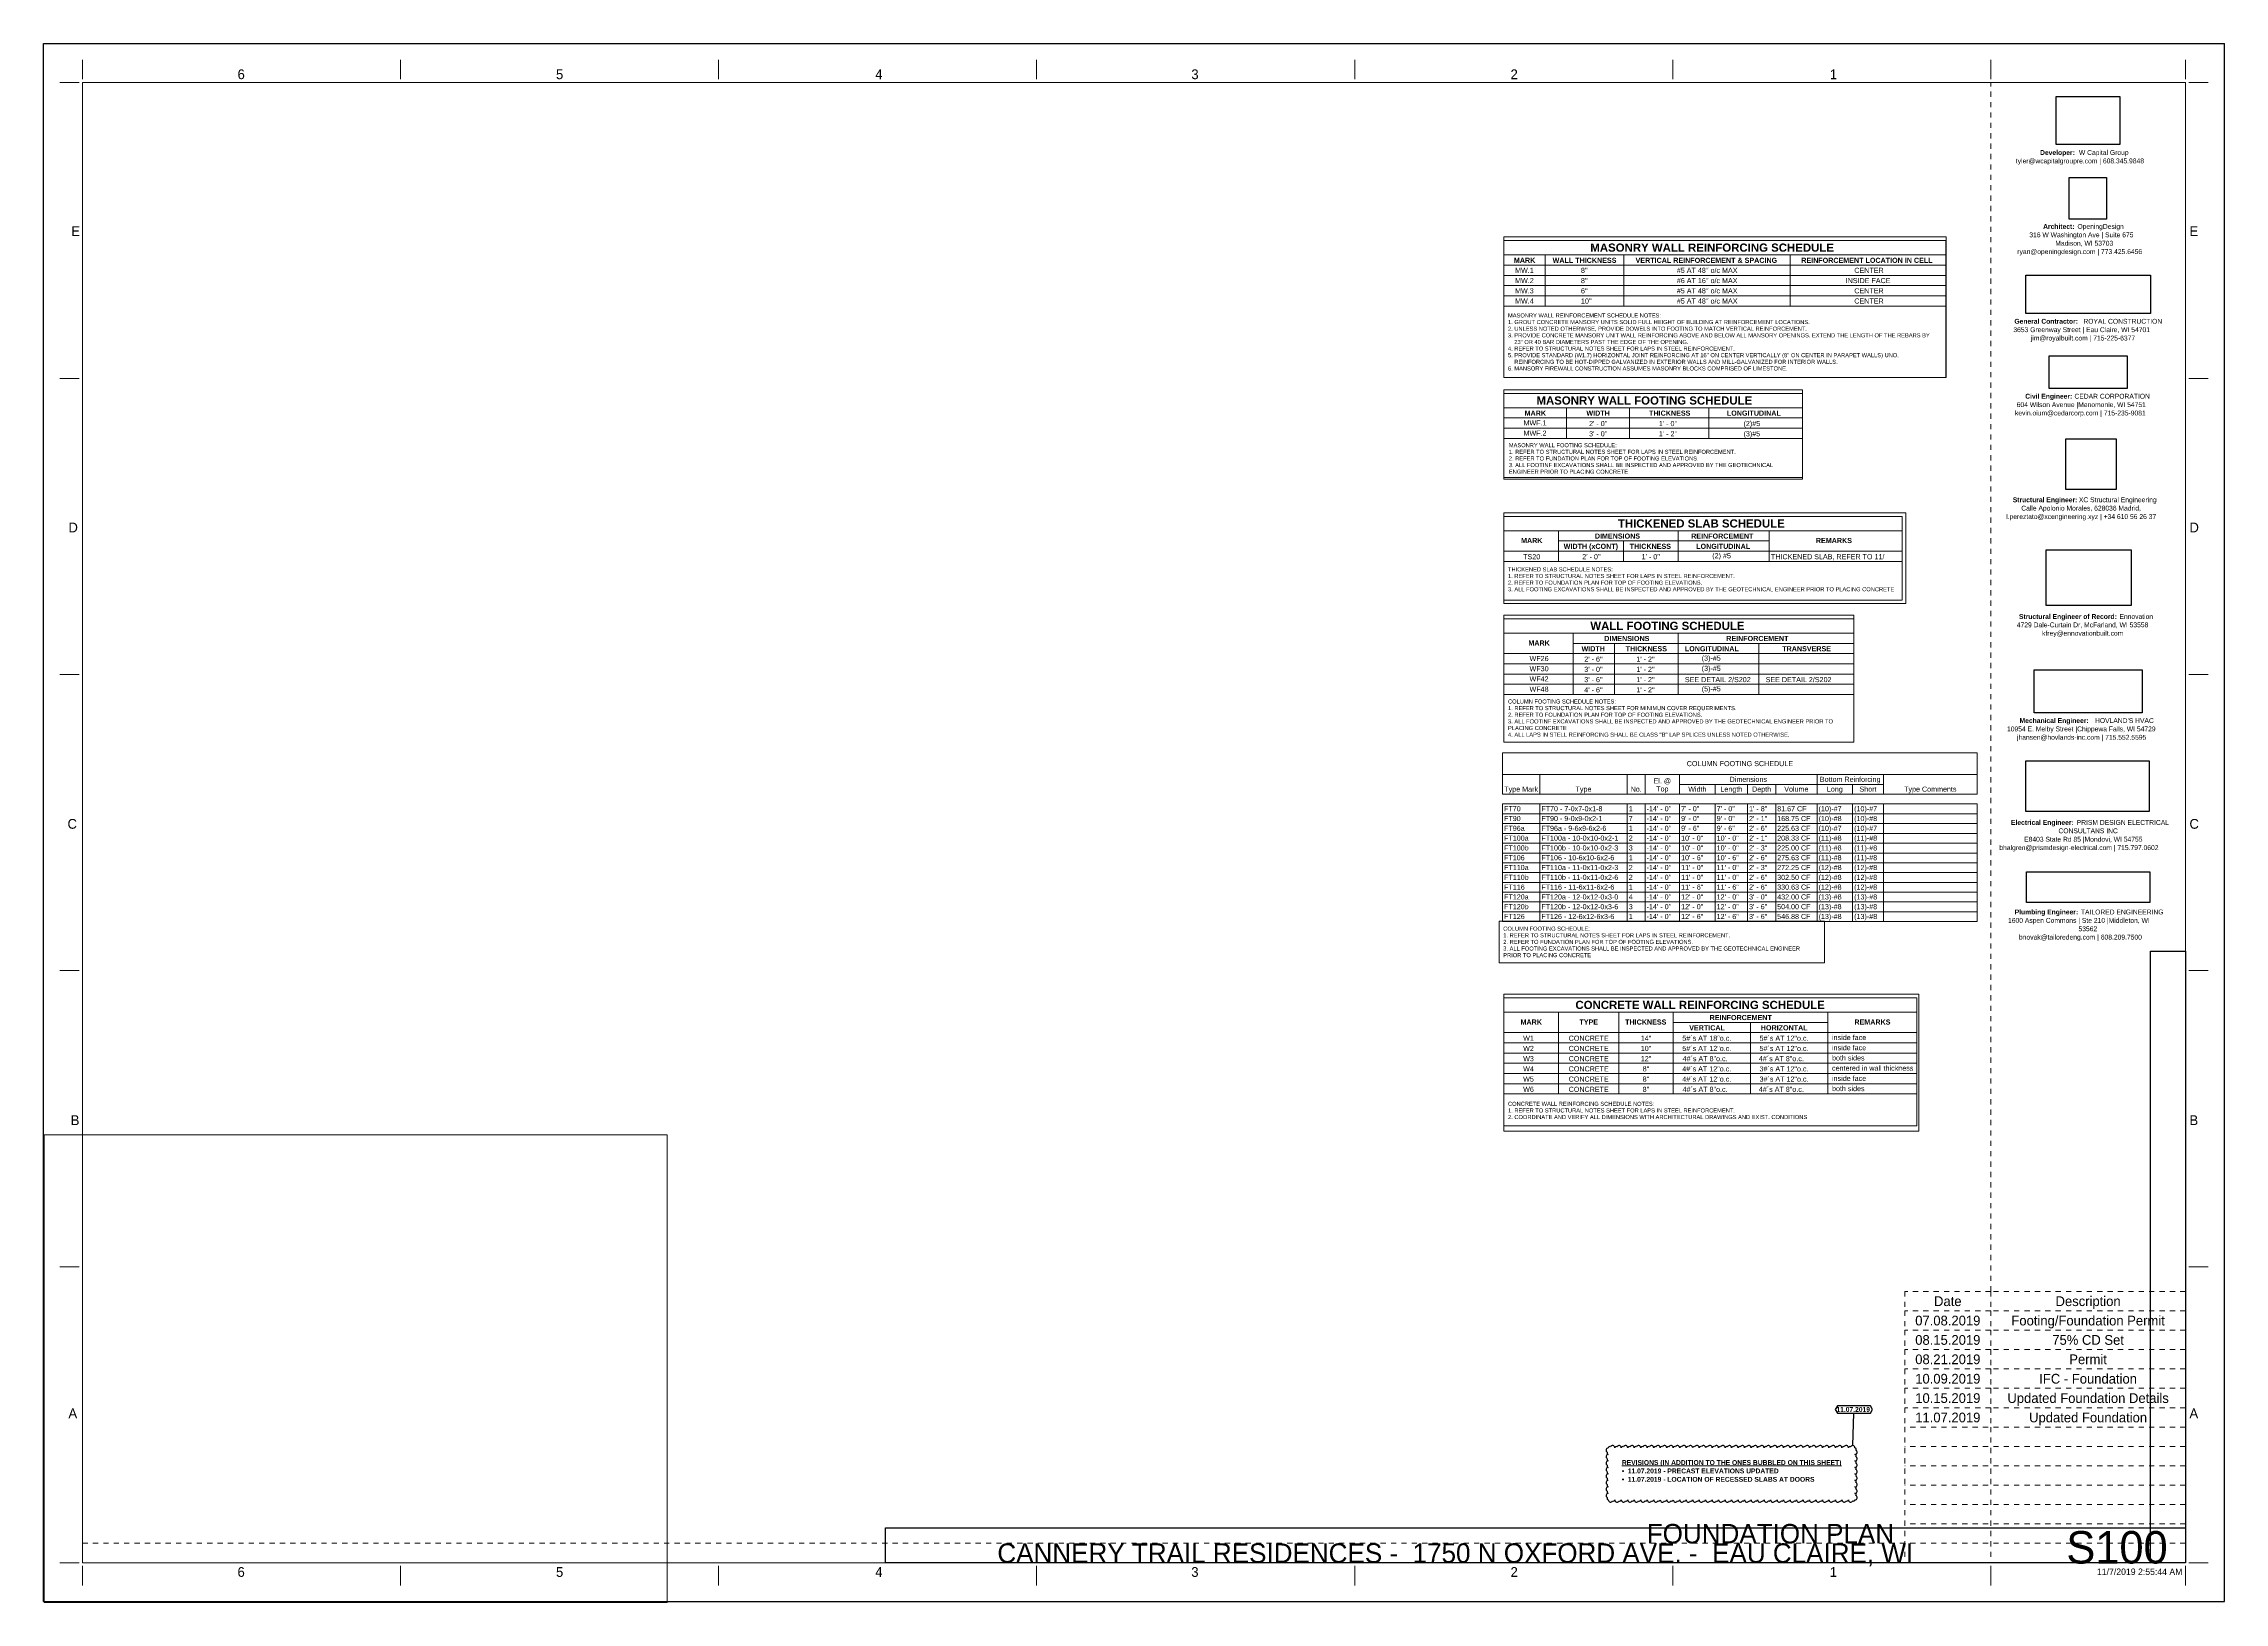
# Paper-space layout 'Layout1' of a CAD drawing. Header units: inches. Extents: x 0 to 42, y 0 to 30.
# The model-space entities are those that its viewports show. They can reach past a viewport. Long polylines and large blocks are cut down to what shows.
import ezdxf

# ---------------------------------------------------------------- set-up
doc = ezdxf.new("R2010")
doc.units = ezdxf.units.IN
doc.header["$MEASUREMENT"] = 0
doc.linetypes.add('Dot 1_32_', pattern=[0.03125, 0, -0.03125])
for name, color, linetype, lineweight in [('A-DETL', 90, 'Continuous', 9), ('A-DETL-THIN', 151, 'Continuous', 9), ('G-ANNO-REVC', 71, 'Continuous', 30), ('G-ANNO-REVC-IDEN', 71, 'Continuous', 30), ('G-ANNO-SCHD', 231, 'Continuous', 30), ('G-ANNO-TEXT', 231, 'Continuous', 9), ('G-ANNO-TTLB', 6, 'Continuous', 30), ('G-ANNO-TTLB-MEDM', 33, 'Continuous', 20)]:
    doc.layers.add(name, color=color, linetype=linetype, lineweight=lineweight)
doc.layers.add('G-ANNO-NPLT', color=191, linetype='Continuous', plot=False)
doc.styles.add('Arial_6', font='arial.ttf', dxfattribs={"height": 0.098425})
doc.styles.add('Arial_7', font='arial.ttf', dxfattribs={"height": 0.07874})
doc.styles.add('Arial_B_1', font='arialbd.ttf', dxfattribs={"height": 0.15748})
doc.styles.add('Arial_B_2', font='arialbd.ttf', dxfattribs={"height": 0.098425})
doc.styles.add('Century Gothic_3', font='', dxfattribs={"height": 0.09375})
doc.styles.add('Century Gothic_4', font='', dxfattribs={"height": 0.1875})
doc.styles.add('Century Gothic_5', font='', dxfattribs={"height": 0.125})
doc.styles.add('Century Gothic_6', font='', dxfattribs={"height": 0.625})
doc.styles.add('Century Gothic_7', font='', dxfattribs={"height": 0.375})
doc.styles.add('Century Gothic_B_1', font='', dxfattribs={"height": 0.09375})
doc.styles.get('Century Gothic_3').set_extended_font_data('Century Gothic')
doc.styles.get('Century Gothic_4').set_extended_font_data('Century Gothic')
doc.styles.get('Century Gothic_5').set_extended_font_data('Century Gothic')
doc.styles.get('Century Gothic_6').set_extended_font_data('Century Gothic')
doc.styles.get('Century Gothic_7').set_extended_font_data('Century Gothic')
doc.styles.get('Century Gothic_B_1').set_extended_font_data('Century Gothic', bold=True)
picture_1 = doc.add_image_def('image1.jpg', size_in_pixel=(2440, 1006))
picture_2 = doc.add_image_def('image2.jpg', size_in_pixel=(785, 514))
picture_3 = doc.add_image_def('image3.png', size_in_pixel=(300, 300))
picture_4 = doc.add_image_def('image4.jpg', size_in_pixel=(336, 83))
picture_5 = doc.add_image_def('image5.jpg', size_in_pixel=(278, 110))
picture_6 = doc.add_image_def('image6.jpg', size_in_pixel=(302, 126))
picture_7 = doc.add_image_def('image7.jpg', size_in_pixel=(261, 80))
picture_8 = doc.add_image_def('image8.jpg', size_in_pixel=(344, 261))
picture_9 = doc.add_image_def('image9.jpg', size_in_pixel=(547, 610))
picture_10 = doc.add_image_def('image10.jpg', size_in_pixel=(95, 1663))
picture_11 = doc.add_image_def('image11.jpg', size_in_pixel=(3536, 95))

# ---------------------------------------------------------------- blocks, each defined once
blk = doc.blocks.new('OD Title Block - 30x42 - CDs - one-217245-FOUNDATION PLAN')
at = {"layer": 'G-ANNO-TTLB'}
for p, q in [((-0.01, 30.014), (41.99, 30.014)), ((-0.01, 0.014), (-0.01, 30.014)), ((41.99, 0.014), (41.99, 30.014)), ((-0.01, 0.014), (41.99, 0.014))]:
    blk.add_line(p, q, dxfattribs=at)
at = {"layer": 'G-ANNO-TTLB', "linetype": 'Dot 1_32_', "lineweight": 13}
for p, q in [((37.49, 5.989), (37.49, 29.264)), ((0.74, 1.137), (35.905, 1.137))]:
    blk.add_line(p, q, dxfattribs=at)
at = {"layer": 'G-ANNO-TTLB-MEDM'}
for p, q in [((0.74, 29.326), (0.74, 29.701)), ((6.865, 29.326), (6.865, 29.701)), ((12.99, 29.326), (12.99, 29.701)), ((19.115, 29.326), (19.115, 29.701)), ((25.24, 29.326), (25.24, 29.701)), ((31.365, 29.326), (31.365, 29.701)), ((37.49, 29.326), (37.49, 29.701)), ((41.24, 29.326), (41.24, 29.701)), ((0.677, 29.264), (0.302, 29.264)), ((0.74, 29.264), (41.24, 29.264)), ((0.74, 29.264), (0.74, 0.764)), ((41.24, 29.264), (41.24, 0.764)), ((41.302, 29.264), (41.677, 29.264)), ((0.677, 23.564), (0.302, 23.564)), ((41.302, 23.564), (41.677, 23.564)), ((0.677, 17.864), (0.302, 17.864)), ((41.302, 17.864), (41.677, 17.864)), ((0.677, 12.164), (0.302, 12.164)), ((41.302, 12.164), (41.677, 12.164)), ((0.677, 6.464), (0.302, 6.464)), ((41.302, 6.464), (41.677, 6.464)), ((0.677, 0.764), (0.302, 0.764)), ((0.74, 0.764), (41.24, 0.764)), ((0.74, 0.701), (0.74, 0.326)), ((6.865, 0.701), (6.865, 0.326)), ((12.99, 0.701), (12.99, 0.326)), ((19.115, 0.701), (19.115, 0.326)), ((25.24, 0.701), (25.24, 0.326)), ((31.365, 0.701), (31.365, 0.326)), ((37.49, 0.701), (37.49, 0.326)), ((41.24, 0.701), (41.24, 0.326)), ((41.302, 0.764), (41.677, 0.764))]:
    blk.add_line(p, q, dxfattribs=at)
at = {"layer": 'G-ANNO-TTLB', "lineweight": 9, "attachment_point": 1}
for s, insert, char_height, width, style in [('6', (3.725, 29.517), 0.188, 0.17675, 'Century Gothic_4'), ('5', (9.858, 29.517), 0.188, 0.17675, 'Century Gothic_4'), ('4', (16.007, 29.517), 0.188, 0.17675, 'Century Gothic_4'), ('3', (22.094, 29.517), 0.188, 0.17675, 'Century Gothic_4'), ('2', (28.242, 29.517), 0.188, 0.17675, 'Century Gothic_4'), ('1', (34.391, 29.517), 0.188, 0.17675, 'Century Gothic_4'), ('tyler@wcapitalgroupre.com | 608.345.9848', (37.974, 27.802), 0.09375, 3.36141, 'Century Gothic_3'), ('Developer: ', (38.44, 27.964), 0.09375, 0.90584, 'Century Gothic_B_1'), ('W Capital Group', (39.188, 27.964), 0.09375, 1.32878, 'Century Gothic_3'), ('E', (0.523, 26.497), 0.188, 0.17044, 'Century Gothic_4'), ('Architect: ', (38.499, 26.54), 0.09375, 0.80169, 'Century Gothic_B_1'), ('OpeningDesign', (39.16, 26.54), 0.09375, 1.212, 'Century Gothic_3'), ('E', (41.317, 26.497), 0.188, 0.17044, 'Century Gothic_4'), ('ryan@openingdesign.com | 773.425.6456', (38.002, 26.056), 0.09375, 3.21937, 'Century Gothic_3'), ('316 W Washington Ave | Suite 675', (38.233, 26.379), 0.09375, 2.65756, 'Century Gothic_3'), ('Madison, WI 53703', (38.733, 26.217), 0.09375, 1.44556, 'Century Gothic_3'), ('3653 Greenway Street | Eau Claire, WI 54701', (37.925, 24.552), 0.09375, 3.4845, 'Century Gothic_3'), ('General Contractor: ', (37.946, 24.714), 0.09375, 1.60969, 'Century Gothic_B_1'), ('jim@royalbuilt.com | 715-225-6377', (38.263, 24.391), 0.09375, 2.66387, 'Century Gothic_3'), ('ROYAL CONSTRUCTION', (39.274, 24.714), 0.09375, 1.82116, 'Century Gothic_3'), ('604 Wilson Avenue |Menomonie, WI 54751', (37.99, 23.109), 0.09375, 3.32669, 'Century Gothic_3'), ('Civil Engineer: ', (38.154, 23.271), 0.09375, 1.14888, 'Century Gothic_B_1'), ('CEDAR CORPORATION', (39.102, 23.271), 0.09375, 1.78012, 'Century Gothic_3'), ('kevin.oium@cedarcorp.com | 715-235-9081', (37.956, 22.948), 0.09375, 3.40559, 'Century Gothic_3'), ('Structural Engineer: ', (37.914, 21.277), 0.09375, 1.54341, 'Century Gothic_B_1'), ('Calle Apolonio Morales, 628036 Madrid, ', (38.078, 21.116), 0.09375, 3.15309, 'Century Gothic_3'), ('XC Structural Engineering', (39.188, 21.277), 0.09375, 1.96319, 'Century Gothic_3'), ('D', (0.468, 20.791), 0.188, 0.23672, 'Century Gothic_4'), ('l.pereztato@xcengineering.xyz | +34 610 56 26 37', (37.787, 20.954), 0.09375, 3.81591, 'Century Gothic_3'), ('D', (41.317, 20.791), 0.188, 0.23672, 'Century Gothic_4'), ('Structural Engineer of Record: ', (38.034, 19.03), 0.09375, 2.34509, 'Century Gothic_B_1'), ('Ennovation', (39.969, 19.03), 0.0937, 0.87428, 'Century Gothic_3'), ('4729 Dale-Curtain Dr, McFarland, WI 53558', (37.992, 18.869), 0.09375, 3.32037, 'Century Gothic_3'), ('kfrey@ennovationbuilt.com', (38.479, 18.707), 0.09375, 2.13994, 'Century Gothic_3'), ('10954 E. Melby Street |Chippewa Falls, WI 54729', (37.803, 16.865), 0.09375, 3.77487, 'Century Gothic_3'), ('Mechanical Engineer: ', (38.045, 17.026), 0.09375, 1.76119, 'Century Gothic_B_1'), ("HOVLAND'S HVAC", (39.498, 17.026), 0.09375, 1.42663, 'Century Gothic_3'), ('jhansen@hovlands-inc.com | 715.552.5595', (37.996, 16.704), 0.09375, 3.31091, 'Century Gothic_3'), ('C', (0.45, 15.084), 0.188, 0.25881, 'Century Gothic_4'), ('Electrical Engineer: ', (37.88, 15.064), 0.09375, 1.53394, 'Century Gothic_B_1'), ('E8403 State Rd 85 |Mondovi, WI 54755', (38.133, 14.741), 0.09375, 2.9795, 'Century Gothic_3'), ('CONSULTANS INC', (38.794, 14.903), 0.09375, 1.37613, 'Century Gothic_3'), ('PRISM DESIGN ELECTRICAL ', (39.146, 15.064), 0.09375, 2.09891, 'Century Gothic_3'), ('C', (41.317, 15.084), 0.188, 0.25881, 'Century Gothic_4'), ('bhalgren@prismdesign-electrical.com | 715.797.0602', (37.656, 14.58), 0.09375, 4.13469, 'Century Gothic_3'), ('1600 Aspen Commons | Ste 210 |Middleton, WI ', (37.823, 13.178), 0.09375, 3.77172, 'Century Gothic_3'), ('Plumbing Engineer: ', (37.951, 13.34), 0.09375, 1.54656, 'Century Gothic_B_1'), ('TAILORED ENGINEERING', (39.227, 13.34), 0.09375, 1.87166, 'Century Gothic_3'), ('bnovak@tailoredeng.com | 608.209.7500', (38.034, 12.856), 0.09375, 3.21622, 'Century Gothic_3'), ('53562', (39.18, 13.017), 0.0937, 0.44188, 'Century Gothic_3'), ('B', (0.512, 9.378), 0.188, 0.18306, 'Century Gothic_4'), ('B', (41.317, 9.378), 0.188, 0.18306, 'Century Gothic_4'), ('A', (0.468, 3.734), 0.188, 0.23672, 'Century Gothic_4'), ('A', (41.317, 3.734), 0.188, 0.23672, 'Century Gothic_4'), ('6', (3.724, 0.679), 0.188, 0.17675, 'Century Gothic_4'), ('5', (9.858, 0.679), 0.188, 0.17675, 'Century Gothic_4'), ('4', (16.007, 0.679), 0.188, 0.17675, 'Century Gothic_4'), ('3', (22.093, 0.679), 0.188, 0.17675, 'Century Gothic_4'), ('2', (28.242, 0.679), 0.188, 0.17675, 'Century Gothic_4'), ('1', (34.39, 0.679), 0.188, 0.17675, 'Century Gothic_4')]:
    blk.add_mtext(s, dxfattribs=dict(at, insert=insert, char_height=char_height, width=width, style=style))
at = {"layer": 'G-ANNO-TTLB'}
image = blk.add_image(picture_8, insert=(38.752, 28.068), size_in_units=(1.226, 0.93), dxfattribs=at)
image.dxf.flags = 7
image = blk.add_image(picture_9, insert=(38.999, 26.632), size_in_units=(0.719, 0.802), rotation=0, dxfattribs=at)
image.dxf.flags = 7
image = blk.add_image(picture_7, insert=(38.163, 24.818), size_in_units=(2.404, 0.737), dxfattribs=at)
image.dxf.flags = 7
image = blk.add_image(picture_6, insert=(38.612, 23.375), size_in_units=(1.506, 0.628), dxfattribs=at)
image.dxf.flags = 7
image = blk.add_image(picture_3, insert=(38.938, 21.431), size_in_units=(0.97, 0.97), dxfattribs=at)
image.dxf.flags = 7
image = blk.add_image(picture_2, insert=(38.558, 19.194), size_in_units=(1.638, 1.072), dxfattribs=at)
image.dxf.flags = 7
image = blk.add_image(picture_5, insert=(38.326, 17.131), size_in_units=(2.077, 0.822), dxfattribs=at)
image.dxf.flags = 7
image = blk.add_image(picture_1, insert=(38.167, 15.226), size_in_units=(2.376, 0.98), dxfattribs=at)
image.dxf.flags = 7
image = blk.add_image(picture_4, insert=(38.179, 13.479), size_in_units=(2.372, 0.586), dxfattribs=at)
image.dxf.flags = 7
image = blk.add_image(picture_10, insert=(40.567, 0.764), size_in_units=(0.673, 11.775), dxfattribs=at)
image.dxf.flags = 7
image = blk.add_image(picture_11, insert=(16.203, 0.764), size_in_units=(25.037, 0.673), dxfattribs=at)
image.dxf.flags = 7
blk = doc.blocks.new('Family - ___-1982027-FOUNDATION PLAN')
at = {"layer": 'G-ANNO-REVC'}
for centre, radius, start, end in [((30.124, 2.931), 0.0437, 90, 244.7912), ((30.149, 2.975), 0.025, 48.1897, 180), ((30.206, 2.975), 0.0437, 0, 154.7912), ((30.274, 2.975), 0.025, 48.1897, 180), ((30.331, 2.975), 0.0438, 0, 154.7912), ((30.399, 2.975), 0.025, 48.1897, 180), ((30.456, 2.975), 0.0437, 0, 154.7912), ((30.524, 2.975), 0.025, 48.1897, 180), ((30.581, 2.975), 0.0437, 0, 154.7912), ((30.649, 2.975), 0.025, 48.1897, 180), ((30.706, 2.975), 0.0438, 0, 154.7912), ((30.774, 2.975), 0.025, 48.1897, 180), ((30.831, 2.975), 0.0437, 0, 154.7912), ((30.899, 2.975), 0.025, 48.1897, 180), ((30.956, 2.975), 0.0437, 0, 154.7912), ((31.024, 2.975), 0.025, 48.1897, 180), ((31.081, 2.975), 0.0438, 0, 154.7912), ((31.149, 2.975), 0.025, 48.1897, 180), ((31.206, 2.975), 0.0437, 0, 154.7912), ((31.274, 2.975), 0.025, 48.1897, 180), ((31.331, 2.975), 0.0437, 0, 154.7912), ((31.399, 2.975), 0.025, 48.1897, 180), ((31.456, 2.975), 0.0438, 0, 154.7912), ((31.524, 2.975), 0.025, 48.1897, 180), ((31.581, 2.975), 0.0437, 0, 154.7912), ((31.649, 2.975), 0.025, 48.1897, 180), ((31.706, 2.975), 0.0437, 0, 154.7912), ((31.774, 2.975), 0.025, 48.1897, 180), ((31.831, 2.975), 0.0438, 0, 154.7912), ((31.899, 2.975), 0.025, 48.1897, 180), ((31.956, 2.975), 0.0437, 0, 154.7912), ((32.024, 2.975), 0.025, 48.1897, 180), ((32.081, 2.975), 0.0438, 0, 154.7912), ((32.149, 2.975), 0.025, 48.1897, 180), ((32.206, 2.975), 0.0437, 0, 154.7912), ((32.274, 2.975), 0.025, 48.1897, 180), ((32.331, 2.975), 0.0437, 0, 154.7912), ((32.399, 2.975), 0.025, 48.1897, 180), ((32.456, 2.975), 0.0438, 0, 154.7912), ((32.524, 2.975), 0.025, 48.1897, 180), ((32.581, 2.975), 0.0437, 0, 154.7912), ((32.649, 2.975), 0.025, 48.1897, 180), ((32.706, 2.975), 0.0438, 0, 154.7912), ((32.774, 2.975), 0.025, 48.1897, 180), ((32.831, 2.975), 0.0438, 0, 154.7912), ((32.899, 2.975), 0.025, 48.1897, 180), ((32.956, 2.975), 0.0437, 0, 154.7912), ((33.024, 2.975), 0.025, 48.1897, 180), ((33.081, 2.975), 0.0438, 0, 154.7912), ((33.149, 2.975), 0.025, 48.1897, 180), ((33.206, 2.975), 0.0438, 0, 154.7912), ((33.274, 2.975), 0.025, 48.1897, 180), ((33.331, 2.975), 0.0437, 0, 154.7912), ((33.399, 2.975), 0.025, 48.1897, 180), ((33.456, 2.975), 0.0438, 0, 154.7912), ((33.524, 2.975), 0.025, 48.1897, 180), ((33.581, 2.975), 0.0438, 0, 154.7912), ((33.649, 2.975), 0.025, 48.1897, 180), ((33.706, 2.975), 0.0437, 0, 154.7912), ((33.774, 2.975), 0.025, 48.1897, 180), ((33.831, 2.975), 0.0438, 0, 154.7912), ((33.899, 2.975), 0.025, 48.1897, 180), ((33.956, 2.975), 0.0438, 0, 154.7912), ((34.024, 2.975), 0.025, 48.1897, 180), ((34.081, 2.975), 0.0438, 0, 154.7912), ((34.149, 2.975), 0.025, 48.1897, 180), ((34.206, 2.975), 0.0437, 0, 154.7912), ((34.274, 2.975), 0.025, 48.1897, 180), ((34.331, 2.975), 0.0438, 0, 154.7912), ((34.399, 2.975), 0.025, 48.1897, 180), ((34.456, 2.975), 0.0438, 0, 154.7912), ((34.524, 2.975), 0.025, 48.1897, 180), ((34.581, 2.975), 0.0437, 0, 154.7912), ((34.649, 2.975), 0.025, 48.1897, 180), ((34.706, 2.975), 0.0438, 0, 154.7912), ((34.774, 2.975), 0.025, 48.1897, 180), ((34.831, 2.975), 0.0437, 0, 154.7912), ((34.874, 2.95), 0.025, 318.1897, 90), ((30.124, 2.806), 0.0437, 90, 244.7912), ((30.124, 2.681), 0.0437, 90, 244.7912), ((30.124, 2.556), 0.0437, 90, 244.7912), ((30.124, 2.875), 0.025, 138.1897, 270), ((30.124, 2.75), 0.025, 138.1897, 270), ((30.124, 2.625), 0.025, 138.1897, 270), ((34.874, 2.893), 0.0438, 270, 64.7912), ((34.874, 2.825), 0.025, 318.1897, 90), ((34.874, 2.768), 0.0438, 270, 64.7912), ((34.874, 2.7), 0.025, 318.1897, 90), ((34.874, 2.643), 0.0438, 270, 64.7912), ((34.874, 2.575), 0.025, 318.1897, 90), ((34.874, 2.518), 0.0438, 270, 64.7912), ((30.124, 2.431), 0.0437, 90, 244.7912), ((30.124, 2.306), 0.0437, 90, 244.7912), ((30.124, 2.181), 0.0437, 90, 244.7912), ((30.124, 2.5), 0.025, 138.1897, 270), ((30.124, 2.375), 0.025, 138.1897, 270), ((30.124, 2.25), 0.025, 138.1897, 270), ((30.124, 2.125), 0.025, 138.1897, 270), ((34.874, 2.45), 0.025, 318.1897, 90), ((34.874, 2.393), 0.0438, 270, 64.7912), ((34.874, 2.325), 0.025, 318.1897, 90), ((34.874, 2.268), 0.0438, 270, 64.7912), ((34.874, 2.2), 0.025, 318.1897, 90), ((34.874, 2.143), 0.0438, 270, 64.7912), ((30.124, 2.056), 0.0437, 90, 244.7912), ((30.124, 2), 0.025, 138.1897, 270), ((30.168, 1.975), 0.0437, 180, 334.7912), ((30.224, 1.975), 0.025, 228.1897, 0), ((30.293, 1.975), 0.0437, 180, 334.7912), ((30.349, 1.975), 0.025, 228.1897, 0), ((30.418, 1.975), 0.0437, 180, 334.7912), ((30.474, 1.975), 0.025, 228.1897, 0), ((30.543, 1.975), 0.0438, 180, 334.7912), ((30.599, 1.975), 0.025, 228.1897, 0), ((30.668, 1.975), 0.0437, 180, 334.7912), ((30.724, 1.975), 0.025, 228.1897, 0), ((30.793, 1.975), 0.0437, 180, 334.7912), ((30.849, 1.975), 0.025, 228.1897, 0), ((30.918, 1.975), 0.0438, 180, 334.7912), ((30.974, 1.975), 0.025, 228.1897, 0), ((31.043, 1.975), 0.0437, 180, 334.7912), ((31.099, 1.975), 0.025, 228.1897, 0), ((31.168, 1.975), 0.0437, 180, 334.7912), ((31.224, 1.975), 0.025, 228.1897, 0), ((31.293, 1.975), 0.0438, 180, 334.7912), ((31.349, 1.975), 0.025, 228.1897, 0), ((31.418, 1.975), 0.0437, 180, 334.7912), ((31.474, 1.975), 0.025, 228.1897, 0), ((31.543, 1.975), 0.0438, 180, 334.7912), ((31.599, 1.975), 0.025, 228.1897, 0), ((31.668, 1.975), 0.0437, 180, 334.7912), ((31.724, 1.975), 0.025, 228.1897, 0), ((31.793, 1.975), 0.0437, 180, 334.7912), ((31.849, 1.975), 0.025, 228.1897, 0), ((31.918, 1.975), 0.0438, 180, 334.7912), ((31.974, 1.975), 0.025, 228.1897, 0), ((32.043, 1.975), 0.0437, 180, 334.7912), ((32.099, 1.975), 0.025, 228.1897, 0), ((32.168, 1.975), 0.0438, 180, 334.7912), ((32.224, 1.975), 0.025, 228.1897, 0), ((32.293, 1.975), 0.0438, 180, 334.7912), ((32.349, 1.975), 0.025, 228.1897, 0), ((32.418, 1.975), 0.0437, 180, 334.7912), ((32.474, 1.975), 0.025, 228.1897, 0), ((32.543, 1.975), 0.0438, 180, 334.7912), ((32.599, 1.975), 0.025, 228.1897, 0), ((32.668, 1.975), 0.0438, 180, 334.7912), ((32.724, 1.975), 0.025, 228.1897, 0), ((32.793, 1.975), 0.0437, 180, 334.7912), ((32.849, 1.975), 0.025, 228.1897, 0), ((32.918, 1.975), 0.0438, 180, 334.7912), ((32.974, 1.975), 0.025, 228.1897, 0), ((33.043, 1.975), 0.0438, 180, 334.7912), ((33.099, 1.975), 0.025, 228.1897, 0), ((33.168, 1.975), 0.0437, 180, 334.7912), ((33.224, 1.975), 0.025, 228.1897, 0), ((33.293, 1.975), 0.0438, 180, 334.7912), ((33.349, 1.975), 0.025, 228.1897, 0), ((33.418, 1.975), 0.0438, 180, 334.7912), ((33.474, 1.975), 0.025, 228.1897, 0), ((33.543, 1.975), 0.0438, 180, 334.7912), ((33.599, 1.975), 0.025, 228.1897, 0), ((33.668, 1.975), 0.0437, 180, 334.7912), ((33.724, 1.975), 0.025, 228.1897, 0), ((33.793, 1.975), 0.0438, 180, 334.7912), ((33.849, 1.975), 0.025, 228.1897, 0), ((33.918, 1.975), 0.0438, 180, 334.7912), ((33.974, 1.975), 0.025, 228.1897, 0), ((34.043, 1.975), 0.0437, 180, 334.7912), ((34.099, 1.975), 0.025, 228.1897, 0), ((34.168, 1.975), 0.0438, 180, 334.7912), ((34.224, 1.975), 0.025, 228.1897, 0), ((34.293, 1.975), 0.0438, 180, 334.7912), ((34.349, 1.975), 0.025, 228.1897, 0), ((34.418, 1.975), 0.0437, 180, 334.7912), ((34.474, 1.975), 0.025, 228.1897, 0), ((34.543, 1.975), 0.0438, 180, 334.7912), ((34.599, 1.975), 0.025, 228.1897, 0), ((34.668, 1.975), 0.0438, 180, 334.7912), ((34.724, 1.975), 0.025, 228.1897, 0), ((34.793, 1.975), 0.0437, 180, 334.7912), ((34.849, 1.975), 0.025, 228.1897, 0), ((34.874, 2.075), 0.025, 318.1897, 90), ((34.874, 2.018), 0.0438, 270, 64.7912)]:
    blk.add_arc(centre, radius, start, end, dxfattribs=at)
blk = doc.blocks.new('Revision Tag - Revision Tag-V33-FOUNDATION PLAN')
at = {"layer": 'G-ANNO-REVC-IDEN'}
for p, q in [((-0.32, 0.067), (-0.362, -0.007)), ((0.316, 0.067), (-0.32, 0.067)), ((0.359, -0.007), (0.316, 0.067)), ((-0.362, -0.007), (-0.32, -0.08)), ((-0.32, -0.08), (0.316, -0.08)), ((0.316, -0.08), (0.359, -0.007))]:
    blk.add_line(p, q, dxfattribs=at)

msp = doc.modelspace()

# ---------------------------------------------------------------- linework, layer by layer
at = {"layer": 'A-DETL-THIN'}
for p, q in [((-1586.56129, 144.94661), (-1586.56129, 142.57253)), ((-1579.81949, 144.94661), (-1586.56129, 144.94661)), ((-1579.81949, 142.57253), (-1579.81949, 144.94661)), ((-1610.88466, 144.74975), (-1610.88466, 143.13361)), ((-1605.1274, 144.74975), (-1610.88466, 144.74975)), ((-1605.1274, 143.13361), (-1605.1274, 144.74975)), ((-1604.27552, 144.74975), (-1604.27552, 142.11025)), ((-1595.75763, 144.74975), (-1604.27552, 144.74975)), ((-1595.75763, 142.11025), (-1595.75763, 144.74975)), ((-1594.98204, 144.5529), (-1594.98204, 142.93676)), ((-1587.30908, 144.5529), (-1594.98204, 144.5529)), ((-1587.30908, 142.93676), (-1587.30908, 144.5529)), ((-1586.56129, 144.67101), (-1579.81949, 144.67101)), ((-1585.22271, 144.67101), (-1585.22271, 143.48991)), ((-1583.20083, 144.67101), (-1583.20083, 143.48991)), ((-1572.12784, 144.5529), (-1572.12784, 142.09022)), ((-1564.17173, 144.5529), (-1572.12784, 144.5529)), ((-1564.17173, 142.09022), (-1564.17173, 144.5529)), ((-1610.88466, 144.47416), (-1605.1274, 144.47416)), ((-1610.88466, 144.27731), (-1605.1274, 144.27731)), ((-1610.88466, 144.08046), (-1605.1274, 144.08046)), ((-1609.67368, 144.47416), (-1609.67368, 143.88361)), ((-1608.45968, 144.47416), (-1608.45968, 143.88361)), ((-1606.93492, 144.47416), (-1606.93492, 143.88361)), ((-1604.27552, 144.47416), (-1595.75763, 144.47416)), ((-1604.27552, 144.27731), (-1595.75763, 144.27731)), ((-1604.27552, 144.08046), (-1595.75763, 144.08046)), ((-1603.47683, 144.47416), (-1603.47683, 143.48991)), ((-1601.96045, 144.47416), (-1601.96045, 143.48991)), ((-1598.75763, 144.47416), (-1598.75763, 143.48991)), ((-1594.98204, 144.27731), (-1587.30908, 144.27731)), ((-1593.92382, 144.27731), (-1593.92382, 143.68676)), ((-1593.92382, 144.08046), (-1589.87158, 144.08046)), ((-1592.67382, 144.08046), (-1592.67382, 143.68676)), ((-1591.62158, 144.27731), (-1591.62158, 143.68676)), ((-1589.87158, 144.27731), (-1589.87158, 143.68676)), ((-1586.56129, 144.27731), (-1579.81949, 144.27731)), ((-1586.56129, 144.08046), (-1579.81949, 144.08046)), ((-1585.22271, 144.47416), (-1579.81949, 144.47416)), ((-1584.42975, 144.47416), (-1584.42975, 143.48991)), ((-1581.64512, 144.47416), (-1581.64512, 143.48991)), ((-1572.12784, 144.27731), (-1564.17173, 144.27731)), ((-1571.06962, 144.27731), (-1571.06962, 142.70251)), ((-1569.91337, 144.27731), (-1569.91337, 142.70251)), ((-1568.86113, 144.27731), (-1568.86113, 142.70251)), ((-1568.86113, 144.08046), (-1565.88709, 144.08046)), ((-1567.37414, 142.70251), (-1567.37414, 144.08046)), ((-1565.88709, 144.27731), (-1565.88709, 142.70251)), ((-1610.88466, 143.88361), (-1605.1274, 143.88361)), ((-1604.27552, 143.88361), (-1595.75763, 143.88361)), ((-1604.27552, 143.68676), (-1595.75763, 143.68676)), ((-1594.98204, 143.88361), (-1587.30908, 143.88361)), ((-1594.98204, 143.68676), (-1587.30908, 143.68676)), ((-1586.56129, 143.88361), (-1579.81949, 143.88361)), ((-1586.56129, 143.68676), (-1579.81949, 143.68676)), ((-1572.12784, 143.88361), (-1564.17173, 143.88361)), ((-1572.12784, 143.68676), (-1564.17173, 143.68676)), ((-1604.27552, 143.48991), (-1595.75763, 143.48991)), ((-1586.56129, 143.48991), (-1579.81949, 143.48991)), ((-1572.12784, 143.48991), (-1564.17173, 143.48991)), ((-1572.12784, 143.29306), (-1564.17173, 143.29306)), ((-1610.88466, 143.13361), (-1605.1274, 143.13361)), ((-1594.98204, 142.93676), (-1587.30908, 142.93676)), ((-1572.12784, 143.09621), (-1564.17173, 143.09621)), ((-1572.12784, 142.89936), (-1564.17173, 142.89936)), ((-1586.56129, 142.57253), (-1579.81949, 142.57253)), ((-1572.12784, 142.70251), (-1564.17173, 142.70251)), ((-1604.27552, 142.11025), (-1595.75763, 142.11025)), ((-1572.12784, 142.09022), (-1564.17173, 142.09022))]:
    msp.add_line(p, q, dxfattribs=at)

# ---------------------------------------------------------------- texts
at = {"layer": 'G-ANNO-TEXT', "color": 7, "attachment_point": 1}
for s, insert, char_height, width, style in [('MASONRY WALL FOOTING SCHEDULE', (-1610.25348, 144.69314), 0.1574803, 5.0468437, 'Arial_B_1'), ('MASONRY WALL REINFORCING SCHEDULE', (-1602.60753, 144.69314), 0.1574803, 5.7001875, 'Arial_B_1'), ('THICKENED SLAB SCHEDULE', (-1592.7828, 144.49629), 0.1574803, 3.9105937, 'Arial_B_1'), ('MARK', (-1586.08637, 144.53059), 0.098425, 0.4986875, 'Arial_B_2'), ('WALL FOOTING SCHEDULE', (-1584.8933, 144.88999), 0.1574803, 3.61075, 'Arial_B_1'), ('DIMENSIONS', (-1584.62549, 144.61671), 0.098425, 1.0573438, 'Arial_B_2'), ('REINFORCEMENT', (-1582.27549, 144.61671), 0.0984252, 1.451875, 'Arial_B_2'), ('CONCRETE WALL REINFORCING SCHEDULE', (-1570.74651, 144.49629), 0.1574803, 5.8422187, 'Arial_B_1'), ('MWF.1', (-1610.50238, 144.23142), 0.098425, 0.5397188, 'Arial_6'), ('MARK', (-1610.48167, 144.41986), 0.098425, 0.4986875, 'Arial_B_2'), ('WIDTH', (-1609.29187, 144.41986), 0.098425, 0.542875, 'Arial_B_2'), ("2' - 0''", (-1609.23938, 144.21943), 0.098425, 0.42925, 'Arial_6'), ('THICKNESS', (-1608.08324, 144.41986), 0.098425, 0.9595, 'Arial_B_2'), ("1' - 0''", (-1607.8967, 144.21943), 0.098425, 0.42925, 'Arial_6'), ('LONGITUDINAL', (-1606.58625, 144.41986), 0.0984252, 1.2530313, 'Arial_B_2'), ('(2)#5', (-1606.26549, 144.21943), 0.098425, 0.3882187, 'Arial_6'), ('MARK', (-1604.07906, 144.41921), 0.098425, 0.4986875, 'Arial_B_2'), ('MW.1', (-1604.05562, 144.22558), 0.098425, 0.4387187, 'Arial_6'), ('WALL THICKNESS', (-1603.3332, 144.41921), 0.0984252, 1.4802812, 'Arial_B_2'), ("8''", (-1602.78776, 144.22558), 0.098425, 0.1546562, 'Arial_6'), ('VERTICAL REINFORCEMENT & SPACING', (-1601.73544, 144.41921), 0.0984252, 3.295125, 'Arial_B_2'), ("#5 AT 48'' o/c MAX", (-1600.94035, 144.22558), 0.0984252, 1.414, 'Arial_6'), ('REINFORCEMENT LOCATION IN CELL', (-1598.54441, 144.41921), 0.0984252, 3.0584062, 'Arial_B_2'), ('CENTER', (-1597.52251, 144.22558), 0.098425, 0.6849062, 'Arial_6'), ('MARK', (-1594.64774, 144.13689), 0.098425, 0.4986875, 'Arial_B_2'), ('DIMENSIONS', (-1593.22592, 144.22301), 0.098425, 1.0573438, 'Arial_B_2'), ('REINFORCEMENT', (-1591.37135, 144.22301), 0.0984252, 1.451875, 'Arial_B_2'), ('REMARKS', (-1588.96995, 144.13689), 0.098425, 0.8395625, 'Arial_B_2'), ('WF26', (-1586.06384, 144.23142), 0.098425, 0.4481875, 'Arial_6'), ('WIDTH', (-1585.06225, 144.41986), 0.098425, 0.542875, 'Arial_B_2'), ("2' - 6''", (-1585.00976, 144.21943), 0.098425, 0.42925, 'Arial_6'), ('THICKNESS', (-1584.21226, 144.41986), 0.098425, 0.9595, 'Arial_B_2'), ("1' - 2''", (-1584.00764, 144.21943), 0.098425, 0.42925, 'Arial_6'), ('LONGITUDINAL', (-1583.07254, 144.41986), 0.0984252, 1.2530313, 'Arial_B_2'), ('(3)-#5', (-1582.74748, 144.23897), 0.098425, 0.4450312, 'Arial_6'), ('TRANSVERSE', (-1581.19707, 144.41986), 0.098425, 1.1299375, 'Arial_B_2'), ('MARK', (-1571.80384, 144.13689), 0.098425, 0.4986875, 'Arial_B_2'), ('TYPE', (-1570.66902, 144.13689), 0.098425, 0.4324062, 'Arial_B_2'), ('THICKNESS', (-1569.78901, 144.13689), 0.098425, 0.9595, 'Arial_B_2'), ('REINFORCEMENT', (-1568.16249, 144.22301), 0.0984252, 1.451875, 'Arial_B_2'), ('REMARKS', (-1565.3737, 144.13689), 0.098425, 0.8395625, 'Arial_B_2'), ('1. REFER TO STRUCTURAL NOTES SHEET FOR LAPS IN STEEL REINFORCEMENT.', (-1610.78514, 143.66523), 0.0787402, 5.3940312, 'Arial_7'), ('MASONRY WALL FOOTING SCHEDULE:', (-1610.78514, 143.79284), 0.0787402, 2.562875, 'Arial_7'), ('MWF.2', (-1610.50238, 144.03457), 0.098425, 0.5397188, 'Arial_6'), ("3' - 0''", (-1609.23938, 144.02258), 0.098425, 0.42925, 'Arial_6'), ("1' - 2''", (-1607.8967, 144.02258), 0.098425, 0.42925, 'Arial_6'), ('(3)#5', (-1606.26549, 144.02258), 0.098425, 0.3882187, 'Arial_6'), ('MW.2', (-1604.05562, 144.02873), 0.098425, 0.4387187, 'Arial_6'), ('MW.3', (-1604.05562, 143.83188), 0.098425, 0.4387187, 'Arial_6'), ("8''", (-1602.78776, 144.02873), 0.098425, 0.1546562, 'Arial_6'), ("6''", (-1602.78776, 143.83188), 0.098425, 0.1546562, 'Arial_6'), ("#6 AT 16'' o/c MAX", (-1600.94035, 144.02873), 0.0984252, 1.414, 'Arial_6'), ("#5 AT 48'' o/c MAX", (-1600.94035, 143.83188), 0.0984252, 1.414, 'Arial_6'), ("#5 AT 48'' o/c MAX", (-1600.94035, 143.63503), 0.0984252, 1.414, 'Arial_6'), ('INSIDE FACE', (-1597.68927, 144.02873), 0.0984252, 1.0447187, 'Arial_6'), ('CENTER', (-1597.52251, 143.83188), 0.098425, 0.6849062, 'Arial_6'), ('TS20', (-1594.60748, 143.82573), 0.098425, 0.3976875, 'Arial_6'), ('WIDTH (xCONT)', (-1593.82648, 144.02616), 0.0984252, 1.2656562, 'Arial_B_2'), ("2' - 0''", (-1593.46957, 143.82573), 0.098425, 0.42925, 'Arial_6'), ('THICKNESS', (-1592.55489, 144.02616), 0.098425, 0.9595, 'Arial_B_2'), ("1' - 0''", (-1592.32683, 143.82573), 0.098425, 0.42925, 'Arial_6'), ('LONGITUDINAL', (-1591.27454, 144.02616), 0.0984252, 1.2530313, 'Arial_B_2'), ('(2) #5', (-1590.9651, 143.84526), 0.098425, 0.4355625, 'Arial_6'), ('THICKENED SLAB, REFER TO 11/   ', (-1589.83446, 143.82573), 0.0984252, 2.790125, 'Arial_6'), ('WF30', (-1586.06384, 144.03546), 0.098425, 0.4481875, 'Arial_6'), ('WF42', (-1586.06384, 143.83861), 0.098425, 0.4481875, 'Arial_6'), ('WF48', (-1586.06384, 143.64176), 0.098425, 0.4481875, 'Arial_6'), ("3' - 0''", (-1585.00976, 144.02258), 0.098425, 0.42925, 'Arial_6'), ("3' - 6''", (-1585.00976, 143.82573), 0.098425, 0.42925, 'Arial_6'), ("1' - 2''", (-1584.00764, 144.02258), 0.098425, 0.42925, 'Arial_6'), ("1' - 2''", (-1584.00764, 143.82573), 0.098425, 0.42925, 'Arial_6'), ('SEE DETAIL 2/S202', (-1583.07254, 143.82573), 0.0984252, 1.5339375, 'Arial_6'), ('(3)-#5', (-1582.74748, 144.04211), 0.098425, 0.4450312, 'Arial_6'), ('(5)-#5', (-1582.74748, 143.64841), 0.098425, 0.4450312, 'Arial_6'), ('SEE DETAIL 2/S202', (-1581.51683, 143.82573), 0.0984252, 1.5339375, 'Arial_6'), ('W1', (-1571.75328, 143.82573), 0.098425, 0.2556562, 'Arial_6'), ('CONCRETE', (-1570.8766, 143.82573), 0.098425, 0.93425, 'Arial_6'), ("14''", (-1569.48845, 143.82573), 0.098425, 0.2461875, 'Arial_6'), ('5#´s AT 18"o.c.', (-1568.68784, 143.82573), 0.0984252, 1.148875, 'Arial_6'), ('VERTICAL', (-1568.55496, 144.02616), 0.098425, 0.8269375, 'Arial_B_2'), ('5#´s AT 12"o.c.', (-1567.20085, 143.82573), 0.0984252, 1.148875, 'Arial_6'), ('HORIZONTAL', (-1567.17613, 144.02616), 0.098425, 1.08575, 'Arial_B_2'), ('inside face  ', (-1565.80447, 143.83968), 0.0984252, 0.88375, 'Arial_6'), ('inside face  ', (-1565.80447, 143.64283), 0.0984252, 0.88375, 'Arial_6'), ('3. ALL FOOTINF EXCAVATIONS SHALL BE INSPECTED AND APPROVED BY THE GEOTECHNICAL ', (-1610.78514, 143.41003), 0.0787402, 6.3314375, 'Arial_7'), ('2. REFER TO FUNDATION PLAN FOR TOP OF FOOTING ELEVATIONS.', (-1610.78514, 143.53763), 0.0787402, 4.5008125, 'Arial_7'), ('ENGINEER PRIOR TO PLACING CONCRETE', (-1610.78514, 143.28242), 0.0787402, 2.8343125, 'Arial_7'), ('1. GROUT CONCRETE MANSORY UNITS SOLID FULL HEIGHT OF BUILDING AT REINFORCEMENT LOCATIONS.', (-1604.19242, 143.22021), 0.0787402, 7.1552187, 'Arial_7'), ('MASONRY WALL REINFORCEMENT SCHEDULE NOTES:', (-1604.19242, 143.34782), 0.0787402, 3.636, 'Arial_7'), ('MW.4', (-1604.05562, 143.63503), 0.098425, 0.4387187, 'Arial_6'), ("10''", (-1602.78776, 143.63503), 0.098425, 0.2461875, 'Arial_6'), ('CENTER', (-1597.52251, 143.63503), 0.098425, 0.6849062, 'Arial_6'), ('THICKENED SLAB SCHEDULE NOTES:', (-1594.89894, 143.57233), 0.0787402, 2.4965938, 'Arial_7'), ('2. REFER TO FOUNDATION PLAN FOR TOP OF FOOTING ELEVATIONS.', (-1594.89894, 143.31712), 0.0787402, 4.6049687, 'Arial_7'), ('1. REFER TO STRUCTURAL NOTES SHEET FOR LAPS IN STEEL REINFORCEMENT.', (-1594.89894, 143.44473), 0.0787402, 5.3940312, 'Arial_7'), ('COLUMN FOOTING SCHEDULE NOTES:', (-1586.47819, 143.39418), 0.0787402, 2.5565625, 'Arial_7'), ('1. REFER TO STRUCTURAL NOTES SHEET FOR MINIMUN COVER REQUERIMENTS.', (-1586.47819, 143.26658), 0.0787402, 5.4224375, 'Arial_7'), ("4' - 6''", (-1585.00976, 143.62888), 0.098425, 0.42925, 'Arial_6'), ("1' - 2''", (-1584.00764, 143.62888), 0.098425, 0.42925, 'Arial_6'), ('W2', (-1571.75328, 143.62888), 0.098425, 0.2556562, 'Arial_6'), ('W3', (-1571.75328, 143.43203), 0.098425, 0.2556562, 'Arial_6'), ('W4', (-1571.75328, 143.23518), 0.098425, 0.2556562, 'Arial_6'), ('CONCRETE', (-1570.8766, 143.62888), 0.098425, 0.93425, 'Arial_6'), ('CONCRETE', (-1570.8766, 143.43203), 0.098425, 0.93425, 'Arial_6'), ('CONCRETE', (-1570.8766, 143.23518), 0.098425, 0.93425, 'Arial_6'), ("10''", (-1569.48845, 143.62888), 0.098425, 0.2461875, 'Arial_6'), ("12''", (-1569.48845, 143.43203), 0.098425, 0.2461875, 'Arial_6'), ("8''", (-1569.45199, 143.23518), 0.098425, 0.1546562, 'Arial_6'), ('4#´s AT 12"o.c.', (-1568.68784, 143.23518), 0.0984252, 1.148875, 'Arial_6'), ('5#´s AT 12"o.c.', (-1568.68784, 143.62888), 0.0984252, 1.148875, 'Arial_6'), ('4#´s AT 8"o.c.', (-1568.68263, 143.43203), 0.0984252, 1.0573438, 'Arial_6'), ('4#´s AT 8"o.c.', (-1567.21388, 143.43203), 0.0984252, 1.0573438, 'Arial_6'), ('3#´s AT 12"o.c.', (-1567.20085, 143.23518), 0.0984252, 1.148875, 'Arial_6'), ('5#´s AT 12"o.c.', (-1567.20085, 143.62888), 0.0984252, 1.148875, 'Arial_6'), ('centered in wall thickness ', (-1565.80447, 143.24913), 0.0984252, 1.9253125, 'Arial_6'), ('both sides', (-1565.80447, 143.44598), 0.098425, 0.7543437, 'Arial_6'), ('3. PROVIDE CONCRETE MANSORY UNIT WALL REINFORCING ABOVE AND BELOW ALL MANSORY OPENINGS. EXTEND THE LENGTH OF THE REBARS BY    ', (-1604.19242, 142.965), 0.07874016, 10.12525, 'Arial_7'), ('2. UNLESS NOTED OTHERWISE, PROVIDE DOWELS INTO FOOTING TO MATCH VERTICAL REINFORCEMENT.', (-1604.19242, 143.09261), 0.0787402, 7.1047187, 'Arial_7'), ('    23" OR 40 BAR DIAMETERS PAST THE EDGE OF THE OPENING.', (-1604.19242, 142.8374), 0.0787402, 4.2893437, 'Arial_7'), ('3. ALL FOOTING EXCAVATIONS SHALL BE INSPECTED AND APPROVED BY THE GEOTECHNICAL ENGINEER PRIOR TO PLACING CONCRETE', (-1594.89894, 143.18952), 0.07874016, 9.1878437, 'Arial_7'), ('3. ALL FOOTINF EXCAVATIONS SHALL BE INSPECTED AND APPROVED BY THE GEOTECHNICAL ENGINEER PRIOR TO ', (-1586.47819, 143.01137), 0.0787402, 7.7706875, 'Arial_7'), ('2. REFER TO FOUNDATION PLAN FOR TOP OF FOOTING ELEVATIONS.', (-1586.47819, 143.13898), 0.0787402, 4.6049687, 'Arial_7'), ('PLACING CONCRETE', (-1586.47819, 142.88377), 0.0787402, 1.3950625, 'Arial_7'), ('W5', (-1571.75328, 143.03833), 0.098425, 0.2556562, 'Arial_6'), ('W6', (-1571.75328, 142.84148), 0.098425, 0.2556562, 'Arial_6'), ('CONCRETE', (-1570.8766, 143.03833), 0.098425, 0.93425, 'Arial_6'), ('CONCRETE', (-1570.8766, 142.84148), 0.098425, 0.93425, 'Arial_6'), ("8''", (-1569.45199, 143.03833), 0.098425, 0.1546562, 'Arial_6'), ("8''", (-1569.45199, 142.84148), 0.098425, 0.1546562, 'Arial_6'), ('4#´s AT 12"o.c.', (-1568.68784, 143.03833), 0.0984252, 1.148875, 'Arial_6'), ('4#´s AT 8"o.c.', (-1568.68263, 142.84148), 0.0984252, 1.0573438, 'Arial_6'), ('4#´s AT 8"o.c.', (-1567.21388, 142.84148), 0.0984252, 1.0573438, 'Arial_6'), ('3#´s AT 12"o.c.', (-1567.20085, 143.03833), 0.0984252, 1.148875, 'Arial_6'), ('both sides', (-1565.80447, 142.85543), 0.098425, 0.7543437, 'Arial_6'), ('inside face  ', (-1565.80447, 143.05228), 0.0984252, 0.88375, 'Arial_6'), ('4. REFER TO STRUCTURAL NOTES SHEET FOR LAPS IN STEEL REINFORCEMENT.', (-1604.19242, 142.70979), 0.0787402, 5.3940312, 'Arial_7'), ("5. PROVIDE STANDARD (W1.7) HORIZONTAL JOINT REINFORCING AT 16'' ON CENTER VERTICALLY (8'' ON CENTER IN PARAPET WALLS) UNO.", (-1604.19242, 142.58219), 0.07874016, 9.2951562, 'Arial_7'), ('    REINFORCING TO BE HOT-DIPPED GALVANIZED IN EXTERIOR WALLS AND MILL-GALVANIZED FOR INTERIOR WALLS.', (-1604.19242, 142.45459), 0.07874016, 7.8464375, 'Arial_7'), ("4. ALL LAPS IN STELL REINFORCING SHALL BE CLASS ''B'' LAP SPLICES UNLESS NOTED OTHERWISE.", (-1586.47819, 142.75616), 0.0787402, 6.7133437, 'Arial_7'), ('CONCRETE WALL REINFORCING SCHEDULE NOTES:', (-1572.04474, 142.55257), 0.0787402, 3.4813437, 'Arial_7'), ('1. REFER TO STRUCTURAL NOTES SHEET FOR LAPS IN STEEL REINFORCEMENT.', (-1572.04474, 142.42496), 0.0787402, 5.3940312, 'Arial_7'), ('6. MANSORY FIREWALL CONSTRUCTION ASSUMES MASONRY BLOCKS COMPRISED OF LIMESTONE.', (-1604.19242, 142.32698), 0.0787402, 6.6375937, 'Arial_7'), ('2. COORDINATE AND VERIFY ALL DIMENSIONS WITH ARCHITECTURAL DRAWINGS AND EXIST. CONDITIONS', (-1572.04474, 142.29736), 0.0787402, 7.1205, 'Arial_7'), ('2. REFER TO FUNDATION PLAN FOR TOP OF FOOTING ELEVATIONS.', (-1579.11293, 141.5589), 0.0787402, 4.5008125, 'Arial_7'), ('COLUMN FOOTING SCHEDULE:', (-1579.11293, 141.81411), 0.0787402, 2.0515625, 'Arial_7'), ('1. REFER TO STRUCTURAL NOTES SHEET FOR LAPS IN STEEL REINFORCEMENT.', (-1579.11293, 141.6865), 0.0787402, 5.3940312, 'Arial_7'), ('3. ALL FOOTING EXCAVATIONS SHALL BE INSPECTED AND APPROVED BY THE GEOTECHNICAL ENGINEER ', (-1579.11293, 141.43129), 0.0787402, 7.1015625, 'Arial_7'), ('PRIOR TO PLACING CONCRETE', (-1579.11293, 141.30369), 0.0787402, 2.0862812, 'Arial_7')]:
    msp.add_mtext(s, dxfattribs=dict(at, insert=insert, char_height=char_height, width=width, style=style))

psp = doc.layouts.get("Layout1")

# ---------------------------------------------------------------- linework, layer by layer
at = {"layer": 'A-DETL', "linetype": 'Dot 1_32_', "lineweight": 13}
for p, q in [((37.49, 5.989), (35.837, 5.989)), ((35.837, 5.989), (35.837, 5.616)), ((41.24, 5.989), (37.49, 5.989)), ((37.49, 5.989), (37.49, 5.616)), ((41.24, 5.989), (41.24, 5.616)), ((37.49, 5.616), (35.837, 5.616)), ((35.837, 5.616), (35.837, 5.242)), ((41.24, 5.616), (37.49, 5.616)), ((37.49, 5.616), (37.49, 5.242)), ((41.24, 5.616), (41.24, 5.242)), ((37.49, 5.242), (35.837, 5.242)), ((35.837, 5.242), (35.837, 4.869)), ((41.24, 5.242), (37.49, 5.242)), ((37.49, 5.242), (37.49, 4.869)), ((41.24, 5.242), (41.24, 4.869)), ((37.49, 4.869), (35.837, 4.869)), ((35.837, 4.869), (35.837, 4.496)), ((41.24, 4.869), (37.49, 4.869)), ((37.49, 4.869), (37.49, 4.496)), ((41.24, 4.869), (41.24, 4.496)), ((37.49, 4.496), (35.837, 4.496)), ((35.837, 4.496), (35.837, 4.123)), ((41.24, 4.496), (37.49, 4.496)), ((37.49, 4.496), (37.49, 4.123)), ((41.24, 4.496), (41.24, 4.123)), ((37.49, 4.123), (35.837, 4.123)), ((35.837, 4.123), (35.837, 3.749)), ((41.24, 4.123), (37.49, 4.123)), ((37.49, 4.123), (37.49, 3.749)), ((41.24, 4.123), (41.24, 3.749)), ((37.49, 3.749), (35.837, 3.749)), ((35.837, 3.749), (35.837, 3.376)), ((41.24, 3.376), (35.837, 3.376)), ((35.837, 3.376), (35.837, 0.764)), ((41.24, 3.749), (37.49, 3.749)), ((37.49, 3.749), (37.49, 3.376)), ((37.49, 3.376), (37.49, 0.764)), ((41.24, 3.749), (41.24, 3.376)), ((41.24, 3.003), (35.837, 3.003)), ((41.24, 2.63), (35.837, 2.63)), ((41.24, 2.256), (35.837, 2.256)), ((41.24, 1.883), (35.837, 1.883)), ((41.24, 1.51), (35.837, 1.51)), ((41.24, 1.137), (35.837, 1.137))]:
    psp.add_line(p, q, dxfattribs=at)
at = {"layer": 'A-DETL-THIN'}
for p, q in [((28.087, 16.355), (28.087, 15.938)), ((37.23, 16.355), (28.087, 16.355)), ((37.23, 15.938), (37.23, 16.355)), ((28.087, 15.938), (28.087, 15.75)), ((28.087, 15.938), (37.23, 15.938)), ((28.087, 15.75), (28.087, 15.561)), ((28.805, 15.561), (28.087, 15.561)), ((28.805, 15.938), (28.805, 15.75)), ((28.805, 15.75), (28.805, 15.561)), ((30.489, 15.561), (28.805, 15.561)), ((30.489, 15.938), (30.489, 15.75)), ((30.489, 15.75), (30.489, 15.561)), ((30.833, 15.561), (30.489, 15.561)), ((30.833, 15.938), (30.833, 15.75)), ((30.833, 15.75), (30.833, 15.561)), ((31.497, 15.561), (30.833, 15.561)), ((31.497, 15.938), (31.497, 15.75)), ((32.182, 15.75), (31.497, 15.75)), ((31.497, 15.75), (31.497, 15.561)), ((32.182, 15.561), (31.497, 15.561)), ((32.806, 15.75), (32.182, 15.75)), ((32.182, 15.75), (32.182, 15.561)), ((32.806, 15.561), (32.182, 15.561)), ((33.348, 15.75), (32.806, 15.75)), ((32.806, 15.75), (32.806, 15.561)), ((33.348, 15.561), (32.806, 15.561)), ((34.144, 15.75), (33.348, 15.75)), ((33.348, 15.75), (33.348, 15.561)), ((34.144, 15.561), (33.348, 15.561)), ((34.144, 15.938), (34.144, 15.75)), ((34.829, 15.75), (34.144, 15.75)), ((34.144, 15.75), (34.144, 15.561)), ((34.829, 15.561), (34.144, 15.561)), ((35.422, 15.75), (34.829, 15.75)), ((34.829, 15.75), (34.829, 15.561)), ((35.422, 15.561), (34.829, 15.561)), ((35.422, 15.938), (35.422, 15.75)), ((35.422, 15.75), (35.422, 15.561)), ((37.23, 15.561), (35.422, 15.561)), ((37.23, 15.938), (37.23, 15.75)), ((37.23, 15.75), (37.23, 15.561)), ((28.805, 15.373), (28.087, 15.373)), ((28.087, 15.373), (28.087, 15.184)), ((28.805, 15.184), (28.087, 15.184)), ((28.087, 15.184), (28.087, 14.995)), ((30.489, 15.373), (28.805, 15.373)), ((28.805, 15.373), (28.805, 15.184)), ((30.489, 15.184), (28.805, 15.184)), ((28.805, 15.184), (28.805, 14.995)), ((30.833, 15.373), (30.489, 15.373)), ((30.489, 15.373), (30.489, 15.184)), ((30.833, 15.184), (30.489, 15.184)), ((30.489, 15.184), (30.489, 14.995)), ((31.497, 15.373), (30.833, 15.373)), ((30.833, 15.373), (30.833, 15.184)), ((31.497, 15.184), (30.833, 15.184)), ((30.833, 15.184), (30.833, 14.995)), ((32.182, 15.373), (31.497, 15.373)), ((31.497, 15.373), (31.497, 15.184)), ((32.182, 15.184), (31.497, 15.184)), ((31.497, 15.184), (31.497, 14.995)), ((32.806, 15.373), (32.182, 15.373)), ((32.182, 15.373), (32.182, 15.184)), ((32.806, 15.184), (32.182, 15.184)), ((32.182, 15.184), (32.182, 14.995)), ((33.348, 15.373), (32.806, 15.373)), ((32.806, 15.373), (32.806, 15.184)), ((33.348, 15.184), (32.806, 15.184)), ((32.806, 15.184), (32.806, 14.995)), ((34.144, 15.373), (33.348, 15.373)), ((33.348, 15.373), (33.348, 15.184)), ((34.144, 15.184), (33.348, 15.184)), ((33.348, 15.184), (33.348, 14.995)), ((34.829, 15.373), (34.144, 15.373)), ((34.144, 15.373), (34.144, 15.184)), ((34.829, 15.184), (34.144, 15.184)), ((34.144, 15.184), (34.144, 14.995)), ((35.422, 15.373), (34.829, 15.373)), ((34.829, 15.373), (34.829, 15.184)), ((35.422, 15.184), (34.829, 15.184)), ((34.829, 15.184), (34.829, 14.995)), ((37.23, 15.373), (35.422, 15.373)), ((35.422, 15.373), (35.422, 15.184)), ((37.23, 15.184), (35.422, 15.184)), ((35.422, 15.184), (35.422, 14.995)), ((37.23, 15.373), (37.23, 15.184)), ((37.23, 15.184), (37.23, 14.995)), ((28.805, 14.995), (28.087, 14.995)), ((28.087, 14.995), (28.087, 14.807)), ((28.805, 14.807), (28.087, 14.807)), ((28.087, 14.807), (28.087, 14.618)), ((30.489, 14.995), (28.805, 14.995)), ((28.805, 14.995), (28.805, 14.807)), ((30.489, 14.807), (28.805, 14.807)), ((28.805, 14.807), (28.805, 14.618)), ((30.833, 14.995), (30.489, 14.995)), ((30.489, 14.995), (30.489, 14.807)), ((30.833, 14.807), (30.489, 14.807)), ((30.489, 14.807), (30.489, 14.618)), ((31.497, 14.995), (30.833, 14.995)), ((30.833, 14.995), (30.833, 14.807)), ((31.497, 14.807), (30.833, 14.807)), ((30.833, 14.807), (30.833, 14.618)), ((32.182, 14.995), (31.497, 14.995)), ((31.497, 14.995), (31.497, 14.807)), ((32.182, 14.807), (31.497, 14.807)), ((31.497, 14.807), (31.497, 14.618)), ((32.806, 14.995), (32.182, 14.995)), ((32.182, 14.995), (32.182, 14.807)), ((32.806, 14.807), (32.182, 14.807)), ((32.182, 14.807), (32.182, 14.618)), ((33.348, 14.995), (32.806, 14.995)), ((32.806, 14.995), (32.806, 14.807)), ((33.348, 14.807), (32.806, 14.807)), ((32.806, 14.807), (32.806, 14.618)), ((34.144, 14.995), (33.348, 14.995)), ((33.348, 14.995), (33.348, 14.807)), ((34.144, 14.807), (33.348, 14.807)), ((33.348, 14.807), (33.348, 14.618)), ((34.829, 14.995), (34.144, 14.995)), ((34.144, 14.995), (34.144, 14.807)), ((34.829, 14.807), (34.144, 14.807)), ((34.144, 14.807), (34.144, 14.618)), ((35.422, 14.995), (34.829, 14.995)), ((34.829, 14.995), (34.829, 14.807)), ((35.422, 14.807), (34.829, 14.807)), ((34.829, 14.807), (34.829, 14.618)), ((37.23, 14.995), (35.422, 14.995)), ((35.422, 14.995), (35.422, 14.807)), ((37.23, 14.807), (35.422, 14.807)), ((35.422, 14.807), (35.422, 14.618)), ((37.23, 14.995), (37.23, 14.807)), ((37.23, 14.807), (37.23, 14.618)), ((28.805, 14.618), (28.087, 14.618)), ((28.087, 14.618), (28.087, 14.429)), ((28.805, 14.429), (28.087, 14.429)), ((28.087, 14.429), (28.087, 14.241)), ((30.489, 14.618), (28.805, 14.618)), ((28.805, 14.618), (28.805, 14.429)), ((30.489, 14.429), (28.805, 14.429)), ((28.805, 14.429), (28.805, 14.241)), ((30.833, 14.618), (30.489, 14.618)), ((30.489, 14.618), (30.489, 14.429)), ((30.833, 14.429), (30.489, 14.429)), ((30.489, 14.429), (30.489, 14.241)), ((31.497, 14.618), (30.833, 14.618)), ((30.833, 14.618), (30.833, 14.429)), ((31.497, 14.429), (30.833, 14.429)), ((30.833, 14.429), (30.833, 14.241)), ((32.182, 14.618), (31.497, 14.618)), ((31.497, 14.618), (31.497, 14.429)), ((32.182, 14.429), (31.497, 14.429)), ((31.497, 14.429), (31.497, 14.241)), ((32.806, 14.618), (32.182, 14.618)), ((32.182, 14.618), (32.182, 14.429)), ((32.806, 14.429), (32.182, 14.429)), ((32.182, 14.429), (32.182, 14.241)), ((33.348, 14.618), (32.806, 14.618)), ((32.806, 14.618), (32.806, 14.429)), ((33.348, 14.429), (32.806, 14.429)), ((32.806, 14.429), (32.806, 14.241)), ((34.144, 14.618), (33.348, 14.618)), ((33.348, 14.618), (33.348, 14.429)), ((34.144, 14.429), (33.348, 14.429)), ((33.348, 14.429), (33.348, 14.241)), ((34.829, 14.618), (34.144, 14.618)), ((34.144, 14.618), (34.144, 14.429)), ((34.829, 14.429), (34.144, 14.429)), ((34.144, 14.429), (34.144, 14.241)), ((35.422, 14.618), (34.829, 14.618)), ((34.829, 14.618), (34.829, 14.429)), ((35.422, 14.429), (34.829, 14.429)), ((34.829, 14.429), (34.829, 14.241)), ((37.23, 14.618), (35.422, 14.618)), ((35.422, 14.618), (35.422, 14.429)), ((37.23, 14.429), (35.422, 14.429)), ((35.422, 14.429), (35.422, 14.241)), ((37.23, 14.618), (37.23, 14.429)), ((37.23, 14.429), (37.23, 14.241)), ((28.805, 14.241), (28.087, 14.241)), ((28.087, 14.241), (28.087, 14.052)), ((28.805, 14.052), (28.087, 14.052)), ((28.087, 14.052), (28.087, 13.863)), ((28.805, 13.863), (28.087, 13.863)), ((28.087, 13.863), (28.087, 13.675)), ((30.489, 14.241), (28.805, 14.241)), ((28.805, 14.241), (28.805, 14.052)), ((30.489, 14.052), (28.805, 14.052)), ((28.805, 14.052), (28.805, 13.863)), ((30.489, 13.863), (28.805, 13.863)), ((28.805, 13.863), (28.805, 13.675)), ((30.833, 14.241), (30.489, 14.241)), ((30.489, 14.241), (30.489, 14.052)), ((30.833, 14.052), (30.489, 14.052)), ((30.489, 14.052), (30.489, 13.863)), ((30.833, 13.863), (30.489, 13.863)), ((30.489, 13.863), (30.489, 13.675)), ((31.497, 14.241), (30.833, 14.241)), ((30.833, 14.241), (30.833, 14.052)), ((31.497, 14.052), (30.833, 14.052)), ((30.833, 14.052), (30.833, 13.863)), ((31.497, 13.863), (30.833, 13.863)), ((30.833, 13.863), (30.833, 13.675)), ((32.182, 14.241), (31.497, 14.241)), ((31.497, 14.241), (31.497, 14.052)), ((32.182, 14.052), (31.497, 14.052)), ((31.497, 14.052), (31.497, 13.863)), ((32.182, 13.863), (31.497, 13.863)), ((31.497, 13.863), (31.497, 13.675)), ((32.806, 14.241), (32.182, 14.241)), ((32.182, 14.241), (32.182, 14.052)), ((32.806, 14.052), (32.182, 14.052)), ((32.182, 14.052), (32.182, 13.863)), ((32.806, 13.863), (32.182, 13.863)), ((32.182, 13.863), (32.182, 13.675)), ((33.348, 14.241), (32.806, 14.241)), ((32.806, 14.241), (32.806, 14.052)), ((33.348, 14.052), (32.806, 14.052)), ((32.806, 14.052), (32.806, 13.863)), ((33.348, 13.863), (32.806, 13.863)), ((32.806, 13.863), (32.806, 13.675)), ((34.144, 14.241), (33.348, 14.241)), ((33.348, 14.241), (33.348, 14.052)), ((34.144, 14.052), (33.348, 14.052)), ((33.348, 14.052), (33.348, 13.863)), ((34.144, 13.863), (33.348, 13.863)), ((33.348, 13.863), (33.348, 13.675)), ((34.829, 14.241), (34.144, 14.241)), ((34.144, 14.241), (34.144, 14.052)), ((34.829, 14.052), (34.144, 14.052)), ((34.144, 14.052), (34.144, 13.863)), ((34.829, 13.863), (34.144, 13.863)), ((34.144, 13.863), (34.144, 13.675)), ((35.422, 14.241), (34.829, 14.241)), ((34.829, 14.241), (34.829, 14.052)), ((35.422, 14.052), (34.829, 14.052)), ((34.829, 14.052), (34.829, 13.863)), ((35.422, 13.863), (34.829, 13.863)), ((34.829, 13.863), (34.829, 13.675)), ((37.23, 14.241), (35.422, 14.241)), ((35.422, 14.241), (35.422, 14.052)), ((37.23, 14.052), (35.422, 14.052)), ((35.422, 14.052), (35.422, 13.863)), ((37.23, 13.863), (35.422, 13.863)), ((35.422, 13.863), (35.422, 13.675)), ((37.23, 14.241), (37.23, 14.052)), ((37.23, 14.052), (37.23, 13.863)), ((37.23, 13.863), (37.23, 13.675)), ((28.805, 13.675), (28.087, 13.675)), ((28.087, 13.675), (28.087, 13.486)), ((28.805, 13.486), (28.087, 13.486)), ((28.087, 13.486), (28.087, 13.297)), ((30.489, 13.675), (28.805, 13.675)), ((28.805, 13.675), (28.805, 13.486)), ((30.489, 13.486), (28.805, 13.486)), ((28.805, 13.486), (28.805, 13.297)), ((30.833, 13.675), (30.489, 13.675)), ((30.489, 13.675), (30.489, 13.486)), ((30.833, 13.486), (30.489, 13.486)), ((30.489, 13.486), (30.489, 13.297)), ((31.497, 13.675), (30.833, 13.675)), ((30.833, 13.675), (30.833, 13.486)), ((31.497, 13.486), (30.833, 13.486)), ((30.833, 13.486), (30.833, 13.297)), ((32.182, 13.675), (31.497, 13.675)), ((31.497, 13.675), (31.497, 13.486)), ((32.182, 13.486), (31.497, 13.486)), ((31.497, 13.486), (31.497, 13.297)), ((32.806, 13.675), (32.182, 13.675)), ((32.182, 13.675), (32.182, 13.486)), ((32.806, 13.486), (32.182, 13.486)), ((32.182, 13.486), (32.182, 13.297)), ((33.348, 13.675), (32.806, 13.675)), ((32.806, 13.675), (32.806, 13.486)), ((33.348, 13.486), (32.806, 13.486)), ((32.806, 13.486), (32.806, 13.297)), ((34.144, 13.675), (33.348, 13.675)), ((33.348, 13.675), (33.348, 13.486)), ((34.144, 13.486), (33.348, 13.486)), ((33.348, 13.486), (33.348, 13.297)), ((34.829, 13.675), (34.144, 13.675)), ((34.144, 13.675), (34.144, 13.486)), ((34.829, 13.486), (34.144, 13.486)), ((34.144, 13.486), (34.144, 13.297)), ((35.422, 13.675), (34.829, 13.675)), ((34.829, 13.675), (34.829, 13.486)), ((35.422, 13.486), (34.829, 13.486)), ((34.829, 13.486), (34.829, 13.297)), ((37.23, 13.675), (35.422, 13.675)), ((35.422, 13.675), (35.422, 13.486)), ((37.23, 13.486), (35.422, 13.486)), ((35.422, 13.486), (35.422, 13.297)), ((37.23, 13.675), (37.23, 13.486)), ((37.23, 13.486), (37.23, 13.297)), ((28.805, 13.297), (28.087, 13.297)), ((28.087, 13.297), (28.087, 13.109)), ((28.805, 13.109), (28.087, 13.109)), ((30.489, 13.297), (28.805, 13.297)), ((28.805, 13.297), (28.805, 13.109)), ((30.489, 13.109), (28.805, 13.109)), ((30.833, 13.297), (30.489, 13.297)), ((30.489, 13.297), (30.489, 13.109)), ((30.833, 13.109), (30.489, 13.109)), ((31.497, 13.297), (30.833, 13.297)), ((30.833, 13.297), (30.833, 13.109)), ((31.497, 13.109), (30.833, 13.109)), ((32.182, 13.297), (31.497, 13.297)), ((31.497, 13.297), (31.497, 13.109)), ((32.182, 13.109), (31.497, 13.109)), ((32.806, 13.297), (32.182, 13.297)), ((32.182, 13.297), (32.182, 13.109)), ((32.806, 13.109), (32.182, 13.109)), ((33.348, 13.297), (32.806, 13.297)), ((32.806, 13.297), (32.806, 13.109)), ((33.348, 13.109), (32.806, 13.109)), ((34.144, 13.297), (33.348, 13.297)), ((33.348, 13.297), (33.348, 13.109)), ((34.144, 13.109), (33.348, 13.109)), ((34.829, 13.297), (34.144, 13.297)), ((34.144, 13.297), (34.144, 13.109)), ((34.829, 13.109), (34.144, 13.109)), ((35.422, 13.297), (34.829, 13.297)), ((34.829, 13.297), (34.829, 13.109)), ((35.422, 13.109), (34.829, 13.109)), ((37.23, 13.297), (35.422, 13.297)), ((35.422, 13.297), (35.422, 13.109)), ((37.23, 13.109), (35.422, 13.109)), ((37.23, 13.297), (37.23, 13.109))]:
    psp.add_line(p, q, dxfattribs=at)
at = {"layer": 'G-ANNO-REVC-IDEN'}
psp.add_line((34.832, 3.018), (34.854, 3.64), dxfattribs=at)

# ---------------------------------------------------------------- block references
at = {"layer": 'G-ANNO-REVC'}
psp.add_blockref('Family - ___-1982027-FOUNDATION PLAN', (0, 0), dxfattribs=at)
at = {"layer": 'G-ANNO-REVC-IDEN'}
psp.add_blockref('Revision Tag - Revision Tag-V33-FOUNDATION PLAN', (34.856, 3.72), dxfattribs=at)
at = {"layer": 'G-ANNO-TTLB', "lineweight": 9}
psp.add_blockref('OD Title Block - 30x42 - CDs - one-217245-FOUNDATION PLAN', (0, 0), dxfattribs=at)

# ---------------------------------------------------------------- texts
at = {"layer": 'G-ANNO-REVC-IDEN', "lineweight": 9, "insert": (34.517, 3.761), "char_height": 0.0937, "width": 0.82062, "attachment_point": 1, "style": 'Century Gothic_B_1'}
psp.add_mtext('11.07.2019', dxfattribs=at)
at = {"layer": 'G-ANNO-SCHD', "line_spacing_factor": 0.941778, "style": 'Arial_6'}
for s, insert, char_height, width, attachment_point in [('COLUMN FOOTING SCHEDULE', (32.659, 16.2), 0.09843, 2.44137, 2), ('Type Mark', (28.446, 15.708), 0.0984, 0.77121, 2), ('Type', (29.647, 15.708), 0.0984, 0.36151, 2), ('No.', (30.661, 15.708), 0.0984, 0.25546, 2), ('El. @\\PTop', (31.165, 15.867), 0.0984, 0.40368, 2), ('Width', (31.84, 15.708), 0.0984, 0.41935, 2), ('Length', (32.494, 15.708), 0.0984, 0.5037, 2), ('Dimensions', (32.821, 15.897), 0.0984, 0.85677, 2), ('Depth', (33.077, 15.708), 0.0984, 0.43863, 2), ('Volume', (33.746, 15.708), 0.0984, 0.55672, 2), ('Bottom Reinforcing', (34.783, 15.897), 0.09843, 1.39662, 2), ('Long', (34.487, 15.708), 0.0984, 0.36633, 2), ('Short', (35.126, 15.708), 0.0984, 0.39284, 2), ('Type Comments', (36.326, 15.708), 0.09843, 1.2002, 2), ('FT70', (28.117, 15.331), 0.0984, 0.3832, 1), ('FT90', (28.117, 15.142), 0.0984, 0.3832, 1), ('FT70 - 7-0x7-0x1-8', (28.834, 15.331), 0.09843, 1.40505, 1), ('FT90 - 9-0x9-0x2-1', (28.834, 15.142), 0.09843, 1.40505, 1), ('7', (30.518, 15.142), 0.0984, 0.09158, 1), ('1', (30.518, 15.331), 0.0984, 0.09158, 1), ('-14\' - 0"', (30.862, 15.331), 0.0984, 0.56395, 1), ('-14\' - 0"', (30.862, 15.142), 0.0984, 0.56395, 1), ('9\' - 0"', (31.527, 15.142), 0.0984, 0.41814, 1), ('7\' - 0"', (31.527, 15.331), 0.0984, 0.41814, 1), ('7\' - 0"', (32.211, 15.331), 0.0984, 0.41814, 1), ('9\' - 0"', (32.211, 15.142), 0.0984, 0.41814, 1), ('2\' - 1"', (32.835, 15.142), 0.0984, 0.41814, 1), ('1\' - 8"', (32.835, 15.331), 0.0984, 0.41814, 1), ('81.67 CF', (33.377, 15.331), 0.0984, 0.67602, 1), ('168.75 CF', (33.377, 15.142), 0.0984, 0.7676, 1), ('(10)-#7', (34.174, 15.331), 0.0984, 0.529, 1), ('(10)-#8', (34.174, 15.142), 0.0984, 0.529, 1), ('(10)-#7', (34.859, 15.331), 0.0984, 0.529, 1), ('(10)-#8', (34.859, 15.142), 0.0984, 0.529, 1), ('FT96a', (28.117, 14.954), 0.0984, 0.47478, 1), ('FT100a', (28.117, 14.765), 0.0984, 0.56636, 1), ('FT96a - 9-6x9-6x2-6', (28.834, 14.954), 0.09843, 1.49664, 1), ('FT100a - 10-0x10-0x2-1', (28.834, 14.765), 0.09843, 1.77138, 1), ('2', (30.518, 14.765), 0.0984, 0.09158, 1), ('1', (30.518, 14.954), 0.0984, 0.09158, 1), ('-14\' - 0"', (30.862, 14.954), 0.0984, 0.56395, 1), ('-14\' - 0"', (30.862, 14.765), 0.0984, 0.56395, 1), ('9\' - 6"', (31.527, 14.954), 0.0984, 0.41814, 1), ('10\' - 0"', (31.527, 14.765), 0.0984, 0.50972, 1), ('9\' - 6"', (32.211, 14.954), 0.0984, 0.41814, 1), ('10\' - 0"', (32.211, 14.765), 0.0984, 0.50972, 1), ('2\' - 6"', (32.835, 14.954), 0.0984, 0.41814, 1), ('2\' - 1"', (32.835, 14.765), 0.0984, 0.41814, 1), ('225.63 CF', (33.377, 14.954), 0.0984, 0.7676, 1), ('208.33 CF', (33.377, 14.765), 0.0984, 0.7676, 1), ('(10)-#7', (34.174, 14.954), 0.0984, 0.529, 1), ('(11)-#8', (34.174, 14.765), 0.0984, 0.529, 1), ('(10)-#7', (34.859, 14.954), 0.0984, 0.529, 1), ('(11)-#8', (34.859, 14.765), 0.0984, 0.529, 1), ('FT100b', (28.117, 14.576), 0.0984, 0.56636, 1), ('FT106', (28.117, 14.388), 0.0984, 0.47478, 1), ('FT100b - 10-0x10-0x2-3', (28.834, 14.576), 0.09843, 1.77138, 1), ('FT106 - 10-6x10-6x2-6', (28.834, 14.388), 0.09843, 1.6798, 1), ('3', (30.518, 14.576), 0.0984, 0.09158, 1), ('1', (30.518, 14.388), 0.0984, 0.09158, 1), ('-14\' - 0"', (30.862, 14.576), 0.0984, 0.56395, 1), ('-14\' - 0"', (30.862, 14.388), 0.0984, 0.56395, 1), ('10\' - 0"', (31.527, 14.576), 0.0984, 0.50972, 1), ('10\' - 6"', (31.527, 14.388), 0.0984, 0.50972, 1), ('10\' - 0"', (32.211, 14.576), 0.0984, 0.50972, 1), ('10\' - 6"', (32.211, 14.388), 0.0984, 0.50972, 1), ('2\' - 3"', (32.835, 14.576), 0.0984, 0.41814, 1), ('2\' - 6"', (32.835, 14.388), 0.0984, 0.41814, 1), ('225.00 CF', (33.377, 14.576), 0.0984, 0.7676, 1), ('275.63 CF', (33.377, 14.388), 0.0984, 0.7676, 1), ('(11)-#8', (34.174, 14.576), 0.0984, 0.529, 1), ('(11)-#8', (34.174, 14.388), 0.0984, 0.529, 1), ('(11)-#8', (34.859, 14.576), 0.0984, 0.529, 1), ('(11)-#8', (34.859, 14.388), 0.0984, 0.529, 1), ('FT110a', (28.117, 14.199), 0.0984, 0.56636, 1), ('FT110b', (28.117, 14.01), 0.0984, 0.56636, 1), ('FT110a - 11-0x11-0x2-3', (28.834, 14.199), 0.09843, 1.77138, 1), ('FT110b - 11-0x11-0x2-6', (28.834, 14.01), 0.09843, 1.77138, 1), ('2', (30.518, 14.199), 0.0984, 0.09158, 1), ('2', (30.518, 14.01), 0.0984, 0.09158, 1), ('-14\' - 0"', (30.862, 14.199), 0.0984, 0.56395, 1), ('-14\' - 0"', (30.862, 14.01), 0.0984, 0.56395, 1), ('11\' - 0"', (31.527, 14.199), 0.0984, 0.50972, 1), ('11\' - 0"', (31.527, 14.01), 0.0984, 0.50972, 1), ('11\' - 0"', (32.211, 14.199), 0.0984, 0.50972, 1), ('11\' - 0"', (32.211, 14.01), 0.0984, 0.50972, 1), ('2\' - 3"', (32.835, 14.199), 0.0984, 0.41814, 1), ('2\' - 6"', (32.835, 14.01), 0.0984, 0.41814, 1), ('302.50 CF', (33.377, 14.01), 0.0984, 0.7676, 1), ('272.25 CF', (33.377, 14.199), 0.0984, 0.7676, 1), ('(12)-#8', (34.174, 14.199), 0.0984, 0.529, 1), ('(12)-#8', (34.174, 14.01), 0.0984, 0.529, 1), ('(12)-#8', (34.859, 14.199), 0.0984, 0.529, 1), ('(12)-#8', (34.859, 14.01), 0.0984, 0.529, 1), ('FT116', (28.117, 13.822), 0.0984, 0.47478, 1), ('FT120a', (28.117, 13.633), 0.0984, 0.56636, 1), ('FT120b', (28.117, 13.445), 0.0984, 0.56636, 1), ('FT116 - 11-6x11-6x2-6', (28.834, 13.822), 0.09843, 1.6798, 1), ('FT120a - 12-0x12-0x3-0', (28.834, 13.633), 0.09843, 1.77138, 1), ('FT120b - 12-0x12-0x3-6', (28.834, 13.445), 0.09843, 1.77138, 1), ('4', (30.518, 13.633), 0.0984, 0.09158, 1), ('3', (30.518, 13.445), 0.0984, 0.09158, 1), ('1', (30.518, 13.822), 0.0984, 0.09158, 1), ('-14\' - 0"', (30.862, 13.822), 0.0984, 0.56395, 1), ('-14\' - 0"', (30.862, 13.633), 0.0984, 0.56395, 1), ('-14\' - 0"', (30.862, 13.445), 0.0984, 0.56395, 1), ('11\' - 6"', (31.527, 13.822), 0.0984, 0.50972, 1), ('12\' - 0"', (31.527, 13.633), 0.0984, 0.50972, 1), ('12\' - 0"', (31.527, 13.445), 0.0984, 0.50972, 1), ('11\' - 6"', (32.211, 13.822), 0.0984, 0.50972, 1), ('12\' - 0"', (32.211, 13.633), 0.0984, 0.50972, 1), ('12\' - 0"', (32.211, 13.445), 0.0984, 0.50972, 1), ('3\' - 0"', (32.835, 13.633), 0.0984, 0.41814, 1), ('3\' - 6"', (32.835, 13.445), 0.0984, 0.41814, 1), ('2\' - 6"', (32.835, 13.822), 0.0984, 0.41814, 1), ('432.00 CF', (33.377, 13.633), 0.0984, 0.7676, 1), ('330.63 CF', (33.377, 13.822), 0.0984, 0.7676, 1), ('504.00 CF', (33.377, 13.445), 0.0984, 0.7676, 1), ('(12)-#8', (34.174, 13.822), 0.0984, 0.529, 1), ('(13)-#8', (34.174, 13.633), 0.0984, 0.529, 1), ('(13)-#8', (34.174, 13.445), 0.0984, 0.529, 1), ('(12)-#8', (34.859, 13.822), 0.0984, 0.529, 1), ('(13)-#8', (34.859, 13.633), 0.0984, 0.529, 1), ('(13)-#8', (34.859, 13.445), 0.0984, 0.529, 1), ('FT126', (28.117, 13.256), 0.0984, 0.47478, 1), ('FT126 - 12-6x12-6x3-6', (28.834, 13.256), 0.09843, 1.6798, 1), ('1', (30.518, 13.256), 0.0984, 0.09158, 1), ('-14\' - 0"', (30.862, 13.256), 0.0984, 0.56395, 1), ('12\' - 6"', (31.527, 13.256), 0.0984, 0.50972, 1), ('12\' - 6"', (32.211, 13.256), 0.0984, 0.50972, 1), ('3\' - 6"', (32.835, 13.256), 0.0984, 0.41814, 1), ('546.88 CF', (33.377, 13.256), 0.0984, 0.7676, 1), ('(13)-#8', (34.174, 13.256), 0.0984, 0.529, 1), ('(13)-#8', (34.859, 13.256), 0.0984, 0.529, 1)]:
    psp.add_mtext(s, dxfattribs=dict(at, insert=insert, char_height=char_height, width=width, attachment_point=attachment_point))
at = {"layer": 'G-ANNO-SCHD', "color": 147, "lineweight": 9, "char_height": 0.1875, "attachment_point": 2, "line_spacing_factor": 0.984502, "style": 'Century Gothic_4'}
for s, insert, width in [('Date', (36.663, 5.893), 0.73997), ('Description', (39.365, 5.893), 1.66316), ('07.08.2019', (36.663, 5.52), 1.54101), ('Footing/Foundation Permit', (39.365, 5.52), 3.96294), ('08.15.2019', (36.663, 5.147), 1.54101), ('75% CD Set', (39.365, 5.147), 1.68666), ('08.21.2019', (36.663, 4.774), 1.54101), ('Permit', (39.365, 4.774), 0.9279), ('10.09.2019', (36.663, 4.4), 1.54101), ('IFC - Foundation', (39.365, 4.4), 2.45011), ('10.15.2019', (36.663, 4.027), 1.54101), ('Updated Foundation Details', (39.365, 4.027), 4.2002), ('11.07.2019', (36.663, 3.654), 1.54101), ('Updated Foundation', (39.365, 3.654), 3.13135)]:
    psp.add_mtext(s, dxfattribs=dict(at, insert=insert, width=width))
at = {"layer": 'G-ANNO-TEXT', "color": 1, "lineweight": 20, "char_height": 0.09375, "attachment_point": 1, "style": 'Century Gothic_B_1'}
for s, insert, width in [('\\LREVISIONS (IN ADDITION TO THE ONES BUBBLED ON THIS SHEET)', (30.385, 2.739), 4.78803), ('\\fCentury Gothic|b1|i0|c0|p34|;•', (30.385, 2.578), 0.13886), ('11.07.2019 - PRECAST ELEVATIONS UPDATED', (30.499, 2.578), 3.35194), ('\\fCentury Gothic|b1|i0|c0|p34|;•', (30.385, 2.416), 0.13886), ('11.07.2019 - LOCATION OF RECESSED SLABS AT DOORS', (30.499, 2.416), 4.1915)]:
    psp.add_mtext(s, dxfattribs=dict(at, insert=insert, width=width))
at = {"layer": 'G-ANNO-TTLB', "lineweight": 9, "char_height": 0.375, "attachment_point": 1, "style": 'Century Gothic_7'}
for s, insert, width in [('FOUNDATION PLAN', (30.865, 1.51), 5.858), ('CANNERY TRAIL RESIDENCES -  1750 N OXFORD AVE. -  EAU CLAIRE, WI', (18.358, 1.136), 21.01747)]:
    psp.add_mtext(s, dxfattribs=dict(at, insert=insert, width=width))

# ---------------------------------------------------------------- viewports
at = {"layer": '0'}
psp.add_viewport(center=(6, 4.5), size=(12, 9), view_center_point=(6, 4.5), view_height=12, dxfattribs=at)
at = {"layer": 'G-ANNO-NPLT'}
for center, size, view_center_point, view_height, status in [((32.369, 24.936), (8.519, 2.70853), (-1600.01611, 143.46452), 2.7085278, 4), ((30.988, 22.486), (5.757, 1.72131), (-1608.00603, 143.95813), 1.7213099, 3), ((31.983, 20.107), (7.747, 1.74496), (-1591.10876, 143.74945), 1.7449643, 5), ((31.481, 17.785), (6.742, 2.44437), (-1583.19039, 143.79344), 2.4443738, 6), ((31.154, 12.716), (6.266, 0.79819), (-1576.0601, 141.51783), 0.798189, 7), ((32.107, 10.39), (7.994, 2.63717), (-1568.13068, 143.30335), 2.6371695, 8)]:
    psp.add_viewport(center=center, size=size, view_center_point=view_center_point, view_height=view_height, status=status, dxfattribs=at)

# ---------------------------------------------------------------- next in the draw order: texts
at = {"layer": 'G-ANNO-TTLB', "lineweight": 9, "insert": (41.181, 0.652), "char_height": 0.125, "width": 2.12069, "attachment_point": 3, "line_spacing_factor": 0.984502, "style": 'Century Gothic_5', "bg_fill": 3, "box_fill_scale": 1.25, "bg_fill_color": 256, "bg_fill_true_color": 13158600, "bg_fill_transparency": 0}
psp.add_mtext('11/7/2019 2:55:44 AM', dxfattribs=at)

# ---------------------------------------------------------------- next in the draw order: linework, layer by layer
at = {"layer": 'A-DETL', "linetype": 'Dot 1_32_', "lineweight": 13}
for p, q in [((41.24, 3.376), (41.24, 0.764)), ((41.24, 0.764), (35.837, 0.764))]:
    psp.add_line(p, q, dxfattribs=at)

# ---------------------------------------------------------------- next in the draw order: texts
at = {"layer": 'G-ANNO-TTLB', "lineweight": 9, "insert": (38.946, 1.373), "char_height": 0.625, "width": 2.27566, "attachment_point": 1, "style": 'Century Gothic_6'}
psp.add_mtext('S100', dxfattribs=at)

doc.saveas('drawing.dxf')
